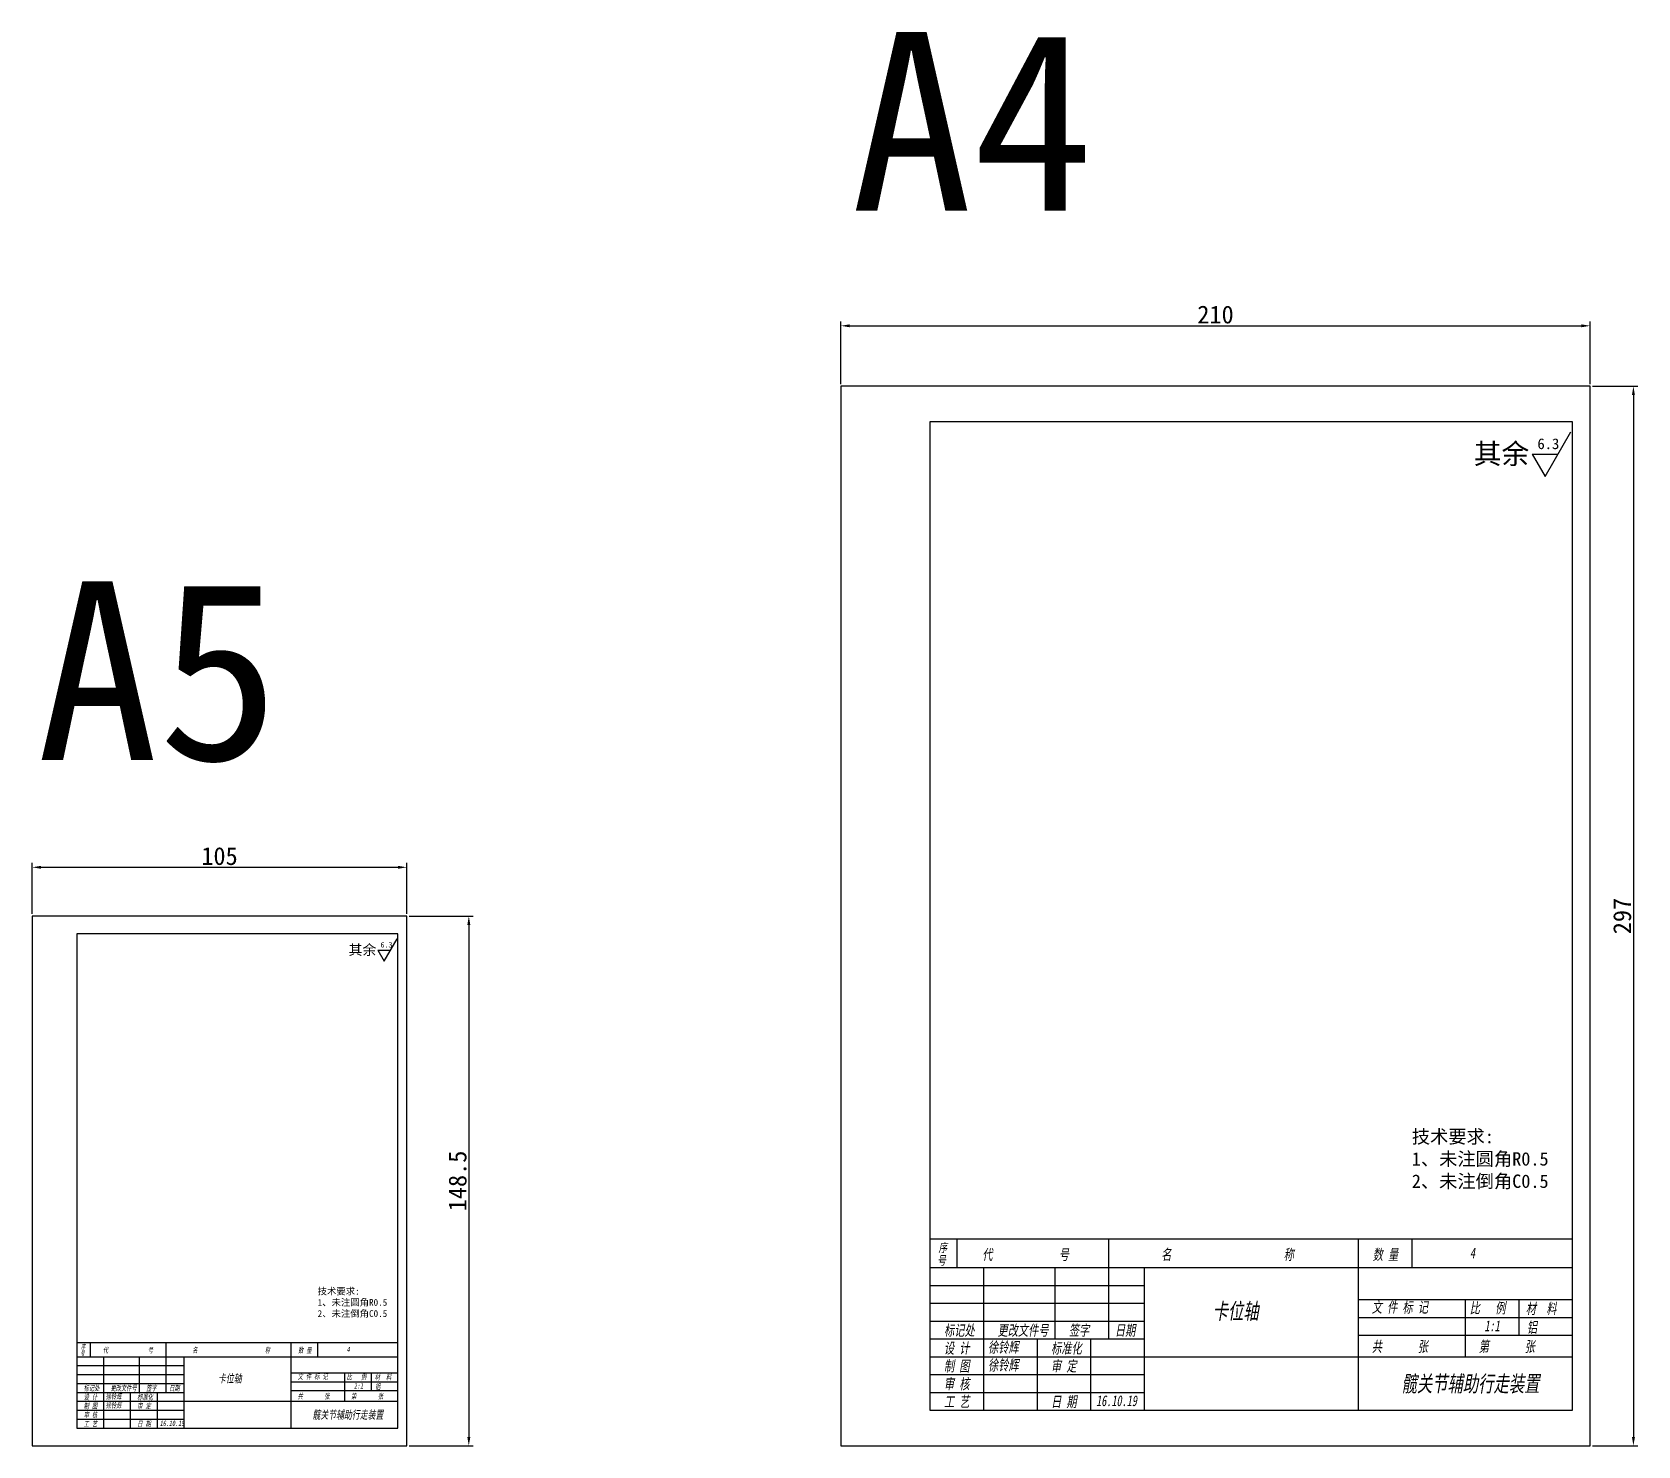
# Model space of a CAD drawing. Header units: millimetres. Extents: x 8840 to 20870, y -4901 to 1741.
# Drawn here: x 8840.2 to 9290.1, y -4037.1 to -3640.8 of the extents above; entities that cross this region are included whole.
import ezdxf

# ---------------------------------------------------------------- set-up
doc = ezdxf.new("R2010")
doc.units = ezdxf.units.MM
doc.layers.get('0').update_dxf_attribs({"lineweight": 25})
for name, color, linetype in [('临时线', 6, 'Continuous'), ('尺寸', 4, 'Continuous'), ('尺寸标注', 4, 'Continuous'), ('文字', 7, 'Continuous'), ('细实线', 2, 'Continuous')]:
    doc.layers.add(name, color=color, linetype=linetype)
doc.layers.add('文字标注', color=7, linetype='Continuous', lineweight=25)
doc.styles.get("Standard").update_dxf_attribs({"font": ''})
doc.styles.add('样式 2', font='', dxfattribs={"width": 0.7, "oblique": 10})
doc.styles.get('Standard').set_extended_font_data('SimSun')
doc.styles.get('样式 2').set_extended_font_data('SimSun')
doc.dimstyles.new('ISO-25 1.1', dxfattribs={"dimtxt": 5, "dimasz": 2.5, "dimexe": 1.25, "dimexo": 0.625, "dimtad": 1, "dimtoh": 1, "dimdsep": 46, "dimtxsty": 'Standard', "dimcen": 2.5, "dimclrt": 7, "dimadec": 0, "dimazin": 0, "dimtfac": 1, "dimtmove": 0, "dimatfit": 3, "dimfxl": 1, "dimarcsym": 0})

msp = doc.modelspace()

# ---------------------------------------------------------------- texts
at = {"style": '样式 2', "oblique": 10, "width": 0.7}
for s, height, p in [('序', 2.5, (9094.21, -3982.782)), ('名                      称', 3, (9156.601, -3984.955)), ('数 量', 3, (9215.857, -3984.955)), ('号', 2.5, (9093.865, -3986.336)), ('代             号', 3, (9106.47, -3984.955)), ('4', 3, (9243.072, -3984.526)), ('卡位轴', 4.5, (9171.004, -4001.549)), ('文 件 标 记', 3, (9215.61, -3999.713)), ('比   例', 3, (9243.034, -3999.931)), ('材  料', 3, (9258.77, -4000.09)), ('标记处', 3, (9095.739, -4006.19)), ('更改文件号', 3, (9110.739, -4006.19)), ('签字', 3, (9130.739, -4006.19)), ('日期', 3, (9143.628, -4006.19)), ('1:1', 3, (9247.142, -4004.931)), ('铝', 3, (9259.047, -4005.374)), ('序', 1.25, (8853.953, -4009.933)), ('设 计', 3, (9095.739, -4011.19)), ('徐铃辉', 3, (9108.072, -4010.931)), ('标准化', 3, (9125.739, -4011.19)), ('共       张', 3, (9215.61, -4010.713)), ('第       张', 3, (9245.571, -4010.713)), ('号', 1.25, (8853.78, -4011.71)), ('代             号', 1.5, (8860.082, -4011.019)), ('名                      称', 1.5, (8885.148, -4011.019)), ('数 量', 1.5, (8914.776, -4011.019)), ('4', 1.5, (8928.383, -4010.805)), ('制 图', 3, (9095.739, -4016.19)), ('徐铃辉', 3, (9108.072, -4015.931)), ('审 定', 3, (9125.739, -4016.19)), ('卡位轴', 2.25, (8892.35, -4019.316)), ('文 件 标 记', 1.5, (8914.652, -4018.398)), ('比   例', 1.5, (8928.364, -4018.508)), ('材  料', 1.5, (8936.233, -4018.587)), ('髋关节辅助行走装置', 4.5, (9223.932, -4021.894)), ('标记处', 1.5, (8854.717, -4021.637)), ('更改文件号', 1.5, (8862.217, -4021.637)), ('签字', 1.5, (8872.217, -4021.637)), ('日期', 1.5, (8878.661, -4021.637)), ('2:1', 1.5, (8930.418, -4021.008)), ('铝', 1.5, (8936.371, -4021.229)), ('审 核', 3, (9095.739, -4021.19)), ('制 图', 1.5, (8854.717, -4026.637)), ('设 计', 1.5, (8854.717, -4024.137)), ('徐铃辉', 1.5, (8860.883, -4024.008)), ('徐铃辉', 1.5, (8860.883, -4026.508)), ('标准化', 1.5, (8869.717, -4024.137)), ('审 定', 1.5, (8869.717, -4026.637)), ('共       张', 1.5, (8914.652, -4023.898)), ('第       张', 1.5, (8929.633, -4023.898)), ('工 艺', 3, (9095.739, -4026.19)), ('日 期', 3, (9125.739, -4026.19)), ('16.10.19', 3, (9138.347, -4025.929)), ('工 艺', 1.5, (8854.717, -4031.637)), ('审 核', 1.5, (8854.717, -4029.137)), ('日 期', 1.5, (8869.717, -4031.637)), ('16.10.19', 1.5, (8876.021, -4031.506)), ('髋关节辅助行走装置', 2.25, (8918.813, -4029.489))]:
    msp.add_text(s, height=height, dxfattribs=at).set_placement(p)
at = {"layer": '文字'}
for height, p in [(5.7, (9244.149, -3761.86)), (2.85, (8928.922, -3899.472))]:
    msp.add_text('其余', height=height, dxfattribs=at).set_placement(p)
at = {"layer": '文字', "ltscale": 0.1, "attachment_point": 1}
for insert, char_height, width in [((9226.796, -3948.517), 3.75, 54.13968), ((8920.245, -3992.8), 1.875, 27.06984)]:
    msp.add_mtext('{\\fSimSun|b0|i0|c134|p2;技术要求:\\P1、未注圆角R0.5\\P2、未注倒角C0.5}', dxfattribs=dict(at, insert=insert, char_height=char_height, width=width))
at = {"layer": '文字标注'}
for s, p in [('A4', (9069.612, -3690.9)), ('A5', (8841.504, -3844.853))]:
    msp.add_text(s, height=50.0702, dxfattribs=at).set_placement(p)

# ---------------------------------------------------------------- blocks, each defined once
blk = doc.blocks.new('ra')
at = {"layer": '细实线'}
for p, q in [((0, 0), (6, 10.39)), ((-3, 5.2), (0, 0)), ((-3, 5.2), (3, 5.2))]:
    blk.add_line(p, q, dxfattribs=at)
at = {"layer": '文字'}
blk.add_attdef('RA', (-1.78, 6.39), '', height=2.5, dxfattribs=at)
blk = doc.blocks.new('*D580')
at = {"layer": 'Defpoints', "color": 0}
for p in [(8945.25, -3874.92), (8840.25, -3888.58), (8945.25, -3888.58)]:
    blk.add_point(p, dxfattribs=at)
at = {"layer": '尺寸标注', "color": 0, "lineweight": -2}
for p, q in [((8840.25, -3887.96), (8840.25, -3873.67)), ((8842.75, -3874.92), (8942.75, -3874.92)), ((8945.25, -3887.96), (8945.25, -3873.67))]:
    blk.add_line(p, q, dxfattribs=at)
at = {"layer": '尺寸标注', "color": 0}
for points in [[(8842.75, -3874.5), (8842.75, -3875.34), (8840.25, -3874.92)], [(8942.75, -3874.5), (8942.75, -3875.34), (8945.25, -3874.92)]]:
    blk.add_solid(points, dxfattribs=at)
at = {"layer": '尺寸标注', "color": 7, "insert": (8892.75, -3871.8), "char_height": 5, "attachment_point": 5}
blk.add_mtext('105', dxfattribs=at)
blk = doc.blocks.new('*D581')
at = {"layer": 'Defpoints', "color": 0}
for p in [(8945.25, -3888.58), (8945.25, -4037.08), (8962.6, -4037.08)]:
    blk.add_point(p, dxfattribs=at)
at = {"layer": '尺寸标注', "color": 0, "lineweight": -2}
for p, q in [((8945.87, -3888.58), (8963.85, -3888.58)), ((8962.6, -3891.08), (8962.6, -4034.58)), ((8945.87, -4037.08), (8963.85, -4037.08))]:
    blk.add_line(p, q, dxfattribs=at)
at = {"layer": '尺寸标注', "color": 0}
for points in [[(8962.19, -3891.08), (8963.02, -3891.08), (8962.6, -3888.58)], [(8962.19, -4034.58), (8963.02, -4034.58), (8962.6, -4037.08)]]:
    blk.add_solid(points, dxfattribs=at)
at = {"layer": '尺寸标注', "color": 7, "insert": (8959.48, -3962.83), "char_height": 5, "attachment_point": 5, "rotation": 90}
blk.add_mtext('148.5', dxfattribs=at)
blk = doc.blocks.new('*D582')
at = {"layer": 'Defpoints', "color": 0}
for p in [(9276.8, -3723.15), (9066.8, -3740.08), (9276.8, -3740.08)]:
    blk.add_point(p, dxfattribs=at)
at = {"layer": '尺寸标注', "color": 0, "lineweight": -2}
for p, q in [((9066.8, -3739.46), (9066.8, -3721.9)), ((9069.3, -3723.15), (9274.3, -3723.15)), ((9276.8, -3739.46), (9276.8, -3721.9))]:
    blk.add_line(p, q, dxfattribs=at)
at = {"layer": '尺寸标注', "color": 0}
for points in [[(9069.3, -3722.73), (9069.3, -3723.56), (9066.8, -3723.15)], [(9274.3, -3722.73), (9274.3, -3723.56), (9276.8, -3723.15)]]:
    blk.add_solid(points, dxfattribs=at)
at = {"layer": '尺寸标注', "color": 7, "insert": (9171.8, -3720.02), "char_height": 5, "attachment_point": 5}
blk.add_mtext('210', dxfattribs=at)
blk = doc.blocks.new('*D583')
at = {"layer": 'Defpoints', "color": 0}
for p in [(9276.8, -3740.08), (9276.8, -4037.08), (9288.89, -4037.08)]:
    blk.add_point(p, dxfattribs=at)
at = {"layer": '尺寸标注', "color": 0, "lineweight": -2}
for p, q in [((9277.43, -3740.08), (9290.14, -3740.08)), ((9288.89, -3742.58), (9288.89, -4034.58)), ((9277.43, -4037.08), (9290.14, -4037.08))]:
    blk.add_line(p, q, dxfattribs=at)
at = {"layer": '尺寸标注', "color": 0}
for points in [[(9288.47, -3742.58), (9289.31, -3742.58), (9288.89, -3740.08)], [(9288.47, -4034.58), (9289.31, -4034.58), (9288.89, -4037.08)]]:
    blk.add_solid(points, dxfattribs=at)
at = {"layer": '尺寸标注', "color": 7, "insert": (9285.76, -3888.58), "char_height": 5, "attachment_point": 5, "rotation": 90}
blk.add_mtext('297', dxfattribs=at)

# ---------------------------------------------------------------- dimensions: what is measured, and where the dimension line sits
at = {"layer": '尺寸标注'}
for base, p1, p2, picture, middle in [((9276.803, -3723.145), (9066.803, -3740.084), (9276.803, -3740.084), '*D582', (9171.803, -3720.02)), ((8945.249, -3874.92), (8840.249, -3888.584), (8945.249, -3888.584), '*D580', (8892.749, -3871.795))]:
    dim = msp.add_linear_dim(base=base, p1=p1, p2=p2, dimstyle='ISO-25 1.1', dxfattribs=at)
    dim.commit()
    dim.dimension.update_dxf_attribs({"geometry": picture, "text_midpoint": middle})
for base, p1, p2, picture, middle in [((9288.889, -4037.084), (9276.803, -3740.084), (9276.803, -4037.084), '*D583', (9285.764, -3888.584)), ((8962.605, -4037.084), (8945.249, -3888.584), (8945.249, -4037.084), '*D581', (8959.48, -3962.834))]:
    dim = msp.add_linear_dim(base=base, p1=p1, p2=p2, angle=90, dimstyle='ISO-25 1.1', dxfattribs=at)
    dim.commit()
    dim.dimension.update_dxf_attribs({"geometry": picture, "text_midpoint": middle})

# ---------------------------------------------------------------- linework, layer by layer
for p, q in [((9271.803, -3750.084), (9091.803, -3750.084)), ((9091.803, -3750.084), (9091.803, -4027.084)), ((9271.803, -4027.084), (9271.803, -3750.084)), ((8942.749, -3893.584), (8852.749, -3893.584)), ((8852.749, -3893.584), (8852.749, -4032.084)), ((8942.749, -4032.084), (8942.749, -3893.584)), ((9091.803, -3979.084), (9271.803, -3979.084)), ((9099.303, -3979.084), (9099.303, -3987.084)), ((9141.803, -3979.084), (9141.803, -3987.084)), ((9211.803, -3979.084), (9211.803, -4027.084)), ((9226.803, -3979.084), (9226.803, -3987.084)), ((9091.803, -3987.084), (9271.803, -3987.084)), ((9151.803, -3987.084), (9151.803, -4027.084)), ((9211.803, -3996.084), (9271.803, -3996.084)), ((9091.803, -4002.084), (9151.803, -4002.084)), ((8852.749, -4008.084), (8942.749, -4008.084)), ((8856.499, -4008.084), (8856.499, -4012.084)), ((8877.749, -4008.084), (8877.749, -4012.084)), ((8912.749, -4008.084), (8912.749, -4032.084)), ((8920.249, -4008.084), (8920.249, -4012.084)), ((8852.749, -4012.084), (8942.749, -4012.084)), ((8882.749, -4012.084), (8882.749, -4032.084)), ((9151.803, -4012.084), (9271.803, -4012.084)), ((8912.749, -4016.584), (8942.749, -4016.584)), ((8852.749, -4019.584), (8882.749, -4019.584)), ((8882.749, -4024.584), (8942.749, -4024.584)), ((9091.803, -4027.084), (9271.803, -4027.084)), ((8852.749, -4032.084), (8942.749, -4032.084))]:
    msp.add_line(p, q)
for points in [[(9066.803, -4037.084), (9276.803, -4037.084), (9276.803, -3740.084), (9066.803, -3740.084)], [(8840.249, -4037.084), (8945.249, -4037.084), (8945.249, -3888.584), (8840.249, -3888.584)]]:
    msp.add_lwpolyline(points, close=True)
at = {"layer": '临时线'}
for p, q in [((9106.803, -3987.084), (9106.803, -4027.084)), ((9126.803, -3987.084), (9126.803, -4007.084)), ((9141.803, -3987.084), (9141.803, -4007.084)), ((9091.803, -3992.084), (9151.803, -3992.084)), ((9091.803, -3997.084), (9151.803, -3997.084)), ((9241.764, -3996.084), (9241.764, -4012.084)), ((9256.764, -3996.084), (9256.764, -4006.084)), ((9211.803, -4001.084), (9271.803, -4001.084)), ((9091.803, -4007.084), (9151.803, -4007.084)), ((9121.803, -4007.084), (9121.803, -4027.084)), ((9136.803, -4007.084), (9136.803, -4027.084)), ((9211.803, -4006.084), (9271.803, -4006.084)), ((8860.249, -4012.084), (8860.249, -4032.084)), ((8870.249, -4012.084), (8870.249, -4022.084)), ((8877.749, -4012.084), (8877.749, -4022.084)), ((9091.803, -4012.084), (9151.803, -4012.084)), ((8852.749, -4014.584), (8882.749, -4014.584)), ((8852.749, -4017.084), (8882.749, -4017.084)), ((8927.73, -4016.584), (8927.73, -4024.584)), ((8935.23, -4016.584), (8935.23, -4021.584)), ((9091.803, -4017.084), (9151.803, -4017.084)), ((8912.749, -4019.084), (8942.749, -4019.084)), ((8912.749, -4021.584), (8942.749, -4021.584)), ((8852.749, -4022.084), (8882.749, -4022.084)), ((8852.749, -4024.584), (8882.749, -4024.584)), ((8867.749, -4022.084), (8867.749, -4032.084)), ((8875.249, -4022.084), (8875.249, -4032.084)), ((9091.803, -4022.084), (9151.803, -4022.084)), ((8852.749, -4027.084), (8882.749, -4027.084)), ((8852.749, -4029.584), (8882.749, -4029.584))]:
    msp.add_line(p, q, dxfattribs=at)

# ---------------------------------------------------------------- block references
at = {"layer": '尺寸'}
for p, xscale, yscale, zscale in [((9264.135, -3765.376), 1.19999999999709, 1.199999999999818, 1.2), ((8938.915, -3901.23), 0.5999999999985448, 0.599999999999909, 0.6)]:
    msp.add_blockref('ra', p, dxfattribs=dict(at, xscale=xscale, yscale=yscale, zscale=zscale)).add_auto_attribs({'RA': '6.3'})

msp.set_redraw_order([(e.dxf.handle, doc.entitydb.next_handle()) for e in msp.query("TEXT MTEXT ATTDEF DIMENSION ARC_DIMENSION")])  # texts and dimensions are drawn at this point

doc.saveas('drawing.dxf')
